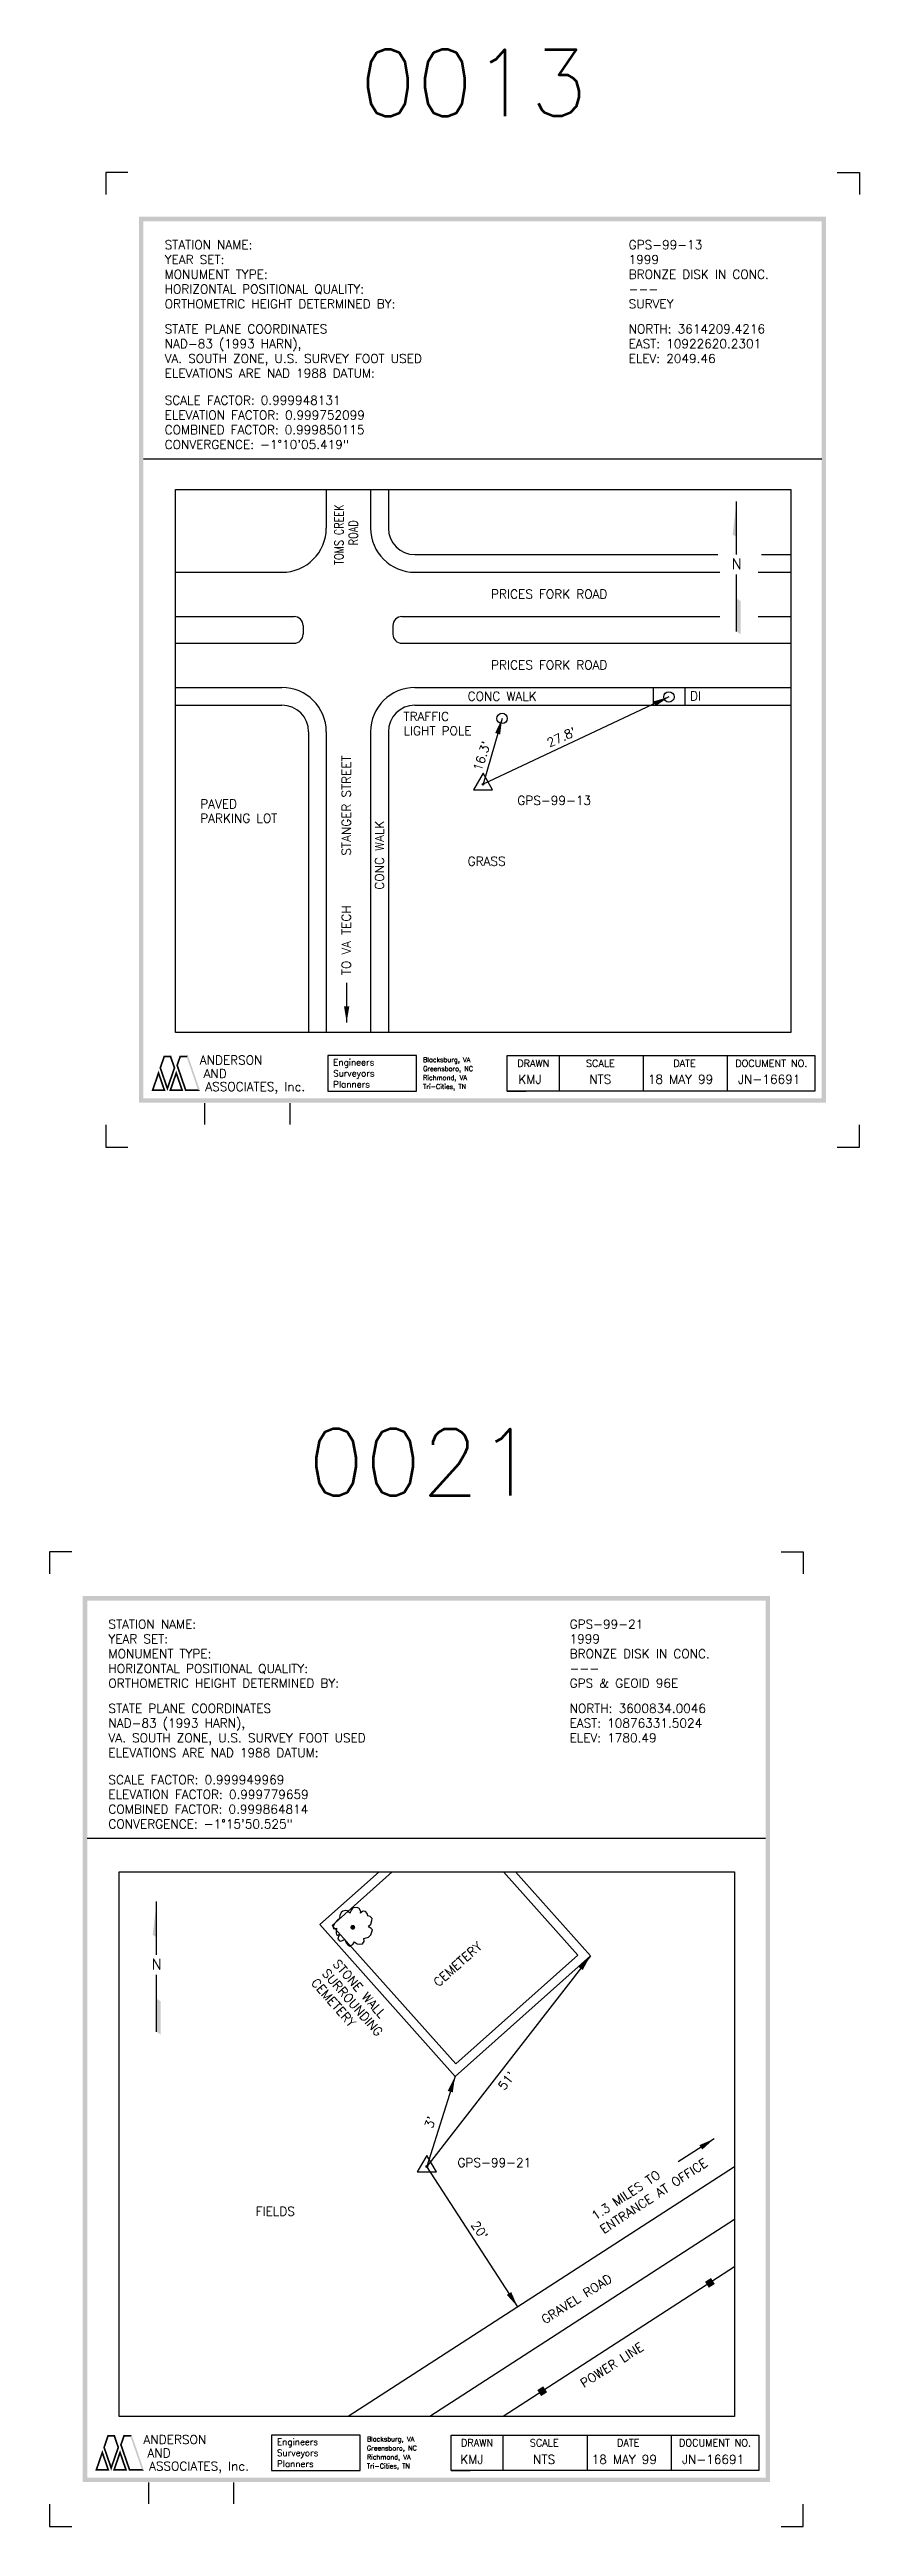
# Model space of a CAD drawing. Extents: x 8 to 108, y -27 to 17.
# Drawn here: x 60.02 to 69.15, y -26.92 to 1.04 of the extents above; entities that cross this region are included whole.
import ezdxf
from ezdxf.enums import TextEntityAlignment as Align

# ---------------------------------------------------------------- set-up
doc = ezdxf.new("R2010")
doc.units = 0
doc.header["$LTSCALE"] = 0.5
doc.header["$MEASUREMENT"] = 0
doc.linetypes.add('CENTER2', pattern=[1.125, 0.75, -0.125, 0.125, -0.125])
doc.layers.get('0').update_dxf_attribs({"linetype": 'CONTINUOUS'})
for name, color, linetype in [('DWGINFO', 7, 'CONTINUOUS'), ('MISC', 7, 'CONTINUOUS'), ('MON', 6, 'CONTINUOUS'), ('N-ARROW', 7, 'CONTINUOUS'), ('ROAD', 1, 'CONTINUOUS'), ('SHT1', 1, 'CONTINUOUS'), ('SHT7', 7, 'CONTINUOUS'), ('SHTTRIM', 7, 'CONTINUOUS'), ('TXT1', 1, 'CONTINUOUS'), ('TXT2', 2, 'CONTINUOUS'), ('TXT7', 7, 'CONTINUOUS'), ('UTIL', 7, 'CONTINUOUS')]:
    doc.layers.add(name, color=color, linetype=linetype)
doc.styles.add('SHT', font='romans.shx')
doc.styles.get("Standard").update_dxf_attribs({"font": 'ROMANS'})
doc.dimstyles.get("Standard").update_dxf_attribs({"dimtxt": 0.18, "dimasz": 0.18, "dimexe": 0.18, "dimexo": 0.0625, "dimgap": 0.09, "dimtad": 0, "dimtih": 1, "dimtoh": 1, "dimdec": 4, "dimzin": 0, "dimtxsty": 'STANDARD', "dimcen": 0.09, "dimazin": 3, "dimtfac": 1, "dimtdec": 4, "dimtofl": 0, "dimtmove": 0, "dimatfit": 3, "dimtolj": 1, "dimtzin": 0})

msp = doc.modelspace()

# ---------------------------------------------------------------- texts
at = {"layer": 'MISC', "linetype": 'CONTINUOUS'}
for s, p in [('DI', (67.243, -6.309)), ('TRAFFIC', (64.011, -6.541)), ('LIGHT POLE', (64.011, -6.703))]:
    msp.add_text(s, height=0.1, dxfattribs=at).set_placement(p)
at = {"layer": 'MON', "linetype": 'CONTINUOUS'}
for s, rotation, p in [("27.8'", 24.371, (65.657, -6.84)), ("16.3'", 71.822, (64.889, -7.117)), ("51'", 52.0082, (65.148, -22.005)), ("3'", 72.5053, (64.34, -22.433)), ("20'", 304.1332, (64.767, -23.515))]:
    msp.add_text(s, height=0.1, rotation=rotation, dxfattribs=at).set_placement(p)
at = {"layer": 'MON'}
for s, p in [('GPS-99-13', (65.295, -7.488)), ('GPS-99-21', (64.62, -22.863))]:
    msp.add_text(s, height=0.1, dxfattribs=at).set_placement(p)
at = {"layer": 'SHT1', "style": 'SHT'}
for s, p in [('ANDERSON', (61.713, -10.419)), (' AND', (61.688, -10.571)), ('  ASSOCIATES, Inc.', (61.638, -10.719)), ('ANDERSON', (61.079, -25.988)), (' AND', (61.054, -26.139)), ('  ASSOCIATES, Inc.', (61.004, -26.288))]:
    msp.add_text(s, height=0.1, dxfattribs=at).set_placement(p)
at = {"layer": 'SHT7', "color": 7, "style": 'SHT'}
for s, p in [('Blacksburg, VA', (64.232, -10.392)), ('Greensboro, NC', (64.232, -10.493)), ('Richmond, VA', (64.232, -10.594)), ('Tri-Cities, TN', (64.232, -10.695)), ('Blacksburg, VA', (63.598, -25.96)), ('Tri-Cities, TN', (63.598, -26.264)), ('Greensboro, NC', (63.598, -26.062)), ('Richmond, VA', (63.598, -26.163))]:
    msp.add_text(s, height=0.05369, dxfattribs=at).set_placement(p)
at = {"layer": 'SHT7', "style": 'SHT'}
for s, p in [('Surveyors', (63.218, -10.555)), ('Engineers', (63.218, -10.431)), ('Planners', (63.218, -10.679)), ('Engineers', (62.584, -26)), ('Surveyors', (62.584, -26.124)), ('Planners', (62.584, -26.248))]:
    msp.add_text(s, height=0.072, dxfattribs=at).set_placement(p)
for s, p in [('DRAWN', (65.475, -10.446)), ('SCALE', (66.232, -10.446)), ('DATE', (67.18, -10.446)), ('DOCUMENT NO.', (68.159, -10.446)), ('DRAWN', (64.841, -26.015)), ('SCALE', (65.598, -26.015)), ('DATE', (66.546, -26.015)), ('DOCUMENT NO.', (67.525, -26.015))]:
    msp.add_text(s, height=0.08, dxfattribs=at).set_placement(p, align=Align.CENTER)
at = {"layer": 'TXT1'}
for s, p in [('STATION NAME:', (61.317, -1.217)), ('GPS-99-13', (66.55, -1.217)), ('YEAR SET:', (61.317, -1.384)), ('1999', (66.55, -1.384)), ('MONUMENT TYPE:', (61.317, -1.551)), ('HORIZONTAL POSITIONAL QUALITY:', (61.317, -1.717)), ('BRONZE DISK IN CONC.', (66.55, -1.551)), ('---', (66.55, -1.717)), ('ORTHOMETRIC HEIGHT DETERMINED BY:', (61.317, -1.884)), ('SURVEY', (66.55, -1.884)), ('STATE PLANE COORDINATES', (61.317, -2.167)), ('NAD-83 (1993 HARN), ', (61.317, -2.334)), ('NORTH: 3614209.4216', (66.55, -2.167)), ('EAST: 10922620.2301', (66.55, -2.334)), ('VA. SOUTH ZONE, U.S. SURVEY FOOT USED', (61.317, -2.501)), ('ELEV: 2049.46', (66.55, -2.501)), ('ELEVATIONS ARE NAD 1988 DATUM:', (61.317, -2.667)), ('SCALE FACTOR: 0.999948131', (61.317, -2.972)), ('ELEVATION FACTOR: 0.999752099', (61.317, -3.139)), ('COMBINED FACTOR: 0.999850115', (61.317, -3.305)), ('CONVERGENCE: -1%%d10\'05.419"', (61.317, -3.472)), ('KMJ', (65.307, -10.636)), ('NTS', (66.106, -10.636)), ('18 MAY 99', (66.767, -10.636)), ('JN-16691', (67.784, -10.636)), ('STATION NAME:', (60.683, -16.786)), ('GPS-99-21', (65.884, -16.786)), ('YEAR SET:', (60.683, -16.952)), ('MONUMENT TYPE:', (60.683, -17.119)), ('BRONZE DISK IN CONC.', (65.884, -17.119)), ('1999', (65.884, -16.952)), ('HORIZONTAL POSITIONAL QUALITY:', (60.683, -17.286)), ('---', (65.884, -17.286)), ('ORTHOMETRIC HEIGHT DETERMINED BY:', (60.683, -17.452)), ('GPS & GEOID 96E', (65.884, -17.452)), ('STATE PLANE COORDINATES', (60.683, -17.736)), ('NAD-83 (1993 HARN), ', (60.683, -17.902)), ('NORTH: 3600834.0046', (65.884, -17.736)), ('EAST: 10876331.5024', (65.884, -17.902)), ('VA. SOUTH ZONE, U.S. SURVEY FOOT USED', (60.683, -18.069)), ('ELEVATIONS ARE NAD 1988 DATUM:', (60.683, -18.236)), ('ELEV: 1780.49', (65.884, -18.069)), ('SCALE FACTOR: 0.999949969', (60.683, -18.541)), ('ELEVATION FACTOR: 0.999779659', (60.683, -18.707)), ('COMBINED FACTOR: 0.999864814', (60.683, -18.874)), ('CONVERGENCE: -1%%d15\'50.525"', (60.683, -19.041)), ('KMJ', (64.651, -26.212)), ('NTS', (65.473, -26.212)), ('18 MAY 99', (66.133, -26.212)), ('JN-16691', (67.151, -26.212))]:
    msp.add_text(s, height=0.1, dxfattribs=at).set_placement(p)
at = {"layer": 'TXT1', "linetype": 'CONTINUOUS'}
for s, rotation, p in [('TO VA TECH', 90, (63.416, -9.411)), ('1.3 MILES TO', 33.3627, (66.174, -23.467)), ('ENTRANCE AT OFFICE', 33.3627, (66.271, -23.62)), ('GRAVEL ROAD', 32.5167, (65.607, -24.638))]:
    msp.add_text(s, height=0.1, rotation=rotation, dxfattribs=at).set_placement(p)
at = {"layer": 'TXT2'}
for s, p in [('0013', (63.514, 0.286)), ('0021', (62.93, -15.282))]:
    msp.add_text(s, height=0.75, dxfattribs=at).set_placement(p)
at = {"layer": 'TXT2', "linetype": 'CONTINUOUS', "width": 0.8}
for s, p in [('TOMS CREEK', (63.333, -4.781)), ('ROAD', (63.495, -4.559))]:
    msp.add_text(s, height=0.1, rotation=90, dxfattribs=at).set_placement(p)
at = {"layer": 'TXT2', "linetype": 'CONTINUOUS'}
for p in [(64.999, -5.159), (64.999, -5.96)]:
    msp.add_text('PRICES FORK ROAD', height=0.1, dxfattribs=at).set_placement(p)
msp.add_text('STANGER STREET', height=0.1, rotation=90, dxfattribs=at).set_placement((63.416, -8.062))
at = {"layer": 'TXT7', "linetype": 'CONTINUOUS'}
for s, p in [('CONC WALK', (64.734, -6.313)), ('PAVED', (61.718, -7.528)), ('PARKING LOT', (61.718, -7.69)), ('GRASS', (64.734, -8.175))]:
    msp.add_text(s, height=0.1, dxfattribs=at).set_placement(p)
for s, rotation, p in [('CONC WALK', 90, (63.79, -8.447)), ('CEMETERY', 41.7062, (64.404, -20.834)), ('SURROUNDING', 311.1661, (63.085, -20.68)), ('STONE WALL', 311.1661, (63.207, -20.574)), ('CEMETERY', 311.1661, (62.963, -20.787)), ('FIELDS', 359.9729, (62.344, -23.412)), ('POWER LINE', 32.5167, (66.047, -25.356))]:
    msp.add_text(s, height=0.1, rotation=rotation, dxfattribs=at).set_placement(p)

# ---------------------------------------------------------------- blocks, each defined once
blk = doc.blocks.new('DWGINFO')
for p, q in [((2.602, 1.704), (2.602, 2.004)), ((3.802, 1.704), (3.802, 2.004))]:
    blk.add_line(p, q)
at = {"flags": 2}
blk.add_attdef('DWGNAME', text='', height=0.1, dxfattribs=at).set_placement((2.502, 1.804), align=Align.RIGHT)
blk.add_attdef('DWGEDITDATE', text='', height=0.1, dxfattribs=at).set_placement((3.202, 1.804), align=Align.CENTER)
blk.add_attdef('DWGBY', (3.902, 1.804), '', height=0.1, dxfattribs=at)
blk = doc.blocks.new('NEWLOGOSOLID', base_point=(1, 1))
for points in [[(1, 1), (1.066356, 1.0475), (1.2, 1.580842), (1.2, 1.435632)], [(1.2, 1.580842), (1.2, 1.435632), (1.4, 1), (1.333644, 1.0475)], [(1.225, 1.653447), (1.275, 1.653447), (1.344328, 2), (1.377972, 1.9525)], [(1.45, 1), (1.45, 1.145211), (1.225, 1.653447), (1.275, 1.653447)], [(1.344328, 2), (1.377972, 1.9525), (1.555672, 2), (1.522028, 1.9525)], [(1.675, 1.653447), (1.625, 1.653447), (1.45, 1), (1.45, 1.145211)], [(1.5, 1), (1.566356, 1.0475), (1.7, 1.580842), (1.7, 1.435632)], [(1.555672, 2), (1.522028, 1.9525), (1.675, 1.653447), (1.625, 1.653447)], [(1.7, 1.726053), (1.75, 1.726053), (1.794328, 2), (1.827972, 1.9525)], [(1.95, 1), (1.983644, 1.0475), (1.7, 1.726053), (1.75, 1.726053)], [(1.7, 1.580842), (1.7, 1.435632), (1.9, 1), (1.833644, 1.0475)], [(1.794328, 2), (1.827972, 1.9525), (2.030672, 2), (1.997028, 1.9525)], [(2.030672, 2), (1.997028, 1.9525), (2.375, 1), (2.308644, 1.0475)], [(1.4, 1), (1.333644, 1.0475), (1, 1), (1.066356, 1.0475)], [(1.9, 1), (1.833644, 1.0475), (1.5, 1), (1.566356, 1.0475)], [(2.375, 1), (2.308644, 1.0475), (1.95, 1), (1.983644, 1.0475)]]:
    blk.add_solid(points)
blk = doc.blocks.new('SP-HORIZ')
blk.add_lwpolyline([(0, 0.062), (-0.054, -0.031), (0.054, -0.031)], close=True)
at = {"const_width": 0.005}
blk.add_lwpolyline([(-0.002, 0, 1), (0.002, 0, 1)], format="xyb", close=True, dxfattribs=at)
blk.add_circle((0, 0), 0.005)
blk = doc.blocks.new('N-ARROW')
for p, q in [((0, 0.14), (0, 0.94)), ((0, -1.02), (0, -0.16))]:
    blk.add_line(p, q)
for points in [[(0, 0.4), (-0.06, 0.44), (0, 0.94)], [(0, -1.02), (0.06, -1.06), (0, -0.52), (0.06, -0.56)]]:
    blk.add_solid(points)
blk.add_text('N', height=0.16).set_placement((0, 0), align=Align.MIDDLE)

# ---------------------------------------------------------------- linework, layer by layer
at = {"color": 4}
msp.add_lwpolyline([(63.563, -20.282), (63.616, -20.267), (63.644, -20.242), (63.661, -20.187), (63.645, -20.169), (63.623, -20.157), (63.618, -20.145), (63.643, -20.123), (63.655, -20.08), (63.656, -20.056), (63.636, -20.034), (63.608, -20.027), (63.608, -20.027), (63.601, -20.001), (63.582, -19.979), (63.557, -19.976), (63.538, -19.986), (63.525, -19.997), (63.53, -19.977), (63.512, -19.945), (63.487, -19.935), (63.44, -19.938), (63.425, -19.959), (63.408, -19.99), (63.409, -19.997), (63.375, -19.972), (63.354, -19.967), (63.327, -19.974), (63.309, -19.991), (63.292, -20.022), (63.291, -20.047), (63.302, -20.053), (63.299, -20.055), (63.267, -20.076), (63.237, -20.111), (63.214, -20.155), (63.223, -20.171), (63.237, -20.174), (63.257, -20.165), (63.254, -20.167), (63.251, -20.202), (63.253, -20.223), (63.255, -20.238), (63.266, -20.244), (63.279, -20.24), (63.293, -20.236), (63.273, -20.27), (63.271, -20.287), (63.291, -20.309), (63.302, -20.315), (63.322, -20.306), (63.344, -20.294), (63.351, -20.295), (63.363, -20.333), (63.385, -20.353), (63.404, -20.368), (63.418, -20.364), (63.44, -20.352), (63.452, -20.333), (63.457, -20.321), (63.457, -20.321), (63.465, -20.329), (63.487, -20.342), (63.519, -20.346), (63.549, -20.342), (63.567, -20.318), (63.566, -20.311)], close=True, dxfattribs=at)
at = {"color": 4, "const_width": 0.027}
msp.add_lwpolyline([(63.449, -20.147, 1), (63.429, -20.165, 1)], format="xyb", close=True, dxfattribs=at)
for points in [[(67.455, -24.225), (67.412, -24.158), (67.522, -24.182), (67.479, -24.115)], [(65.564, -25.448), (65.52, -25.38), (65.631, -25.404), (65.587, -25.337)]]:
    msp.add_solid(points)
at = {"layer": 'MISC', "linetype": 'CONTINUOUS'}
for p, q in [((63.84, -3.931), (63.84, -4.364)), ((64.14, -4.664), (67.555, -4.664)), ((68.05, -4.664), (68.379, -4.664)), ((61.438, -6.364), (62.64, -6.364)), ((64.14, -6.364), (68.379, -6.364)), ((66.825, -6.164), (66.825, -6.364)), ((67.183, -6.164), (67.183, -6.364)), ((62.94, -6.664), (62.94, -10.059)), ((63.84, -6.664), (63.84, -10.059)), ((63.735, -19.532), (63.066, -20.127)), ((63.885, -19.532), (63.208, -20.135))]:
    msp.add_line(p, q, dxfattribs=at)
for points in [[(65.274, -19.532), (66.119, -20.479), (64.592, -21.84), (63.066, -20.127)], [(65.14, -19.532), (65.977, -20.471), (64.601, -21.698), (63.208, -20.135)]]:
    msp.add_lwpolyline(points, dxfattribs=at)
for centre in [(67.005, -6.271), (65.123, -6.513)]:
    msp.add_circle(centre, 0.0589, dxfattribs=at)
for centre, start, end in [((64.14, -4.364), 180, 270), ((62.64, -6.664), 0, 90), ((64.14, -6.664), 90, 180)]:
    msp.add_arc(centre, 0.3, start, end, dxfattribs=at)
at = {"layer": 'ROAD', "linetype": 'CONTINUOUS'}
for p, q in [((63.14, -3.931), (63.14, -4.364)), ((63.64, -3.931), (63.64, -4.364)), ((61.438, -4.864), (62.64, -4.864)), ((64.14, -4.864), (67.579, -4.864)), ((68.01, -4.864), (68.379, -4.864)), ((61.438, -5.364), (62.778, -5.364)), ((62.878, -5.464), (62.878, -5.564)), ((63.892, -5.464), (63.892, -5.564)), ((63.992, -5.364), (67.579, -5.364)), ((68.01, -5.364), (68.379, -5.364)), ((61.438, -5.664), (62.778, -5.664)), ((63.992, -5.664), (68.379, -5.664)), ((61.438, -6.164), (62.64, -6.164)), ((64.14, -6.164), (68.379, -6.164)), ((63.14, -6.664), (63.14, -10.059)), ((63.64, -6.664), (63.64, -10.059)), ((67.745, -22.861), (63.386, -25.677)), ((67.745, -23.456), (64.308, -25.677))]:
    msp.add_line(p, q, dxfattribs=at)
for points in [[(61.438, -3.931), (68.379, -3.931), (68.379, -10.059), (61.438, -10.059)], [(60.804, -19.532), (67.745, -19.532), (67.745, -25.677), (60.804, -25.677)]]:
    msp.add_lwpolyline(points, close=True, dxfattribs=at)
for centre, radius, start, end in [((62.64, -4.364), 0.5, 270, 0), ((64.14, -4.364), 0.5, 180, 270), ((62.778, -5.464), 0.1, 0, 90), ((62.778, -5.564), 0.1, 270, 0), ((63.992, -5.464), 0.1, 90, 180), ((63.992, -5.564), 0.1, 180, 270), ((62.64, -6.664), 0.5, 0, 90), ((64.14, -6.664), 0.5, 90, 180)]:
    msp.add_arc(centre, radius, start, end, dxfattribs=at)
at = {"layer": 'SHT1'}
for p, q in [((65.769, -10.719), (65.769, -10.319)), ((66.718, -10.719), (66.718, -10.319)), ((67.666, -10.719), (67.666, -10.319)), ((65.135, -26.288), (65.135, -25.888)), ((66.085, -26.288), (66.085, -25.888)), ((67.032, -26.288), (67.032, -25.888))]:
    msp.add_line(p, q, dxfattribs=at)
for points in [[(63.158, -10.719), (64.158, -10.719), (64.158, -10.319), (63.158, -10.319), (63.158, -10.719)], [(65.182, -10.319), (65.182, -10.319), (65.352, -10.319)], [(65.182, -10.719), (65.395, -10.719)], [(62.524, -26.288), (63.524, -26.288), (63.524, -25.888), (62.524, -25.888), (62.524, -26.288)], [(64.548, -25.888), (64.548, -25.888), (64.719, -25.888)], [(64.548, -26.288), (64.761, -26.288)]]:
    msp.add_lwpolyline(points, dxfattribs=at)
for points in [[(65.182, -10.319), (68.651, -10.319), (68.651, -10.719), (65.182, -10.719)], [(64.548, -25.888), (68.017, -25.888), (68.017, -26.288), (64.548, -26.288)]]:
    msp.add_lwpolyline(points, close=True, dxfattribs=at)
for points in [[(61.028, -0.851), (68.778, -0.851), (61.028, -0.901), (68.778, -0.901)], [(61.028, -0.901), (61.078, -0.901), (61.028, -10.801), (61.078, -10.801)], [(68.728, -0.901), (68.778, -0.901), (68.728, -10.801), (68.778, -10.801)], [(61.028, -10.801), (68.778, -10.801), (61.028, -10.851), (68.778, -10.851)], [(60.394, -16.419), (68.144, -16.419), (60.394, -16.469), (68.144, -16.469)], [(60.394, -16.469), (60.444, -16.469), (60.394, -26.369), (60.444, -26.369)], [(68.094, -16.469), (68.144, -16.469), (68.094, -26.369), (68.144, -26.369)], [(60.394, -26.369), (68.144, -26.369), (60.394, -26.419), (68.144, -26.419)]]:
    msp.add_solid(points, dxfattribs=at)
at = {"layer": 'SHTTRIM'}
for p, q in [((60.653, -0.351), (60.653, -0.601)), ((60.903, -0.351), (60.653, -0.351)), ((68.903, -0.351), (69.153, -0.351)), ((69.153, -0.351), (69.153, -0.601)), ((60.019, -15.919), (60.019, -16.169)), ((60.269, -15.919), (60.019, -15.919)), ((68.269, -15.919), (68.519, -15.919)), ((68.519, -15.919), (68.519, -16.169))]:
    msp.add_line(p, q, dxfattribs=at)
for points in [[(60.653, -11.101), (60.653, -11.351), (60.903, -11.351)], [(68.903, -11.351), (69.153, -11.351), (69.153, -11.101)], [(60.019, -26.669), (60.019, -26.919), (60.269, -26.919)], [(68.269, -26.919), (68.519, -26.919), (68.519, -26.669)]]:
    msp.add_lwpolyline(points, dxfattribs=at)
at = {"layer": 'TXT1'}
for p, q in [((61.078, -3.583), (68.728, -3.583)), ((60.444, -19.151), (68.094, -19.151))]:
    msp.add_line(p, q, dxfattribs=at)
at = {"layer": 'UTIL', "linetype": 'CONTINUOUS'}
msp.add_line((67.745, -23.99), (65.135, -25.677), dxfattribs=at)

# ---------------------------------------------------------------- block references
at = {"layer": 'DWGINFO', "xscale": 0.8, "yscale": 0.8, "zscale": 0.8}
for p in [(59.69, -12.459), (59.056, -28.028)]:
    msp.add_blockref('DWGINFO', p, dxfattribs=at)
at = {"layer": 'MON', "linetype": 'CONTINUOUS', "xscale": 2, "yscale": 2, "zscale": 2}
msp.add_blockref('SP-HORIZ', (64.908, -7.256), dxfattribs=at)
at = {"layer": 'MON', "linetype": 'CONTINUOUS', "xscale": 2, "yscale": 2, "zscale": 2, "rotation": 359.7061694830367}
msp.add_blockref('SP-HORIZ', (64.275, -22.856), dxfattribs=at)
at = {"layer": 'N-ARROW', "linetype": 'CENTER2', "xscale": 0.75, "yscale": 0.75, "zscale": 0.75}
for p in [(67.768, -4.768), (61.227, -20.572)]:
    msp.add_blockref('N-ARROW', p, dxfattribs=at)
at = {"layer": 'SHT1', "xscale": 0.4, "yscale": 0.4, "zscale": 0.4}
for p in [(61.168, -10.719), (60.534, -26.288)]:
    msp.add_blockref('NEWLOGOSOLID', p, dxfattribs=at)

msp.set_redraw_order([(e.dxf.handle, doc.entitydb.next_handle()) for e in msp.query("TEXT MTEXT ATTDEF DIMENSION ARC_DIMENSION")])  # texts and dimensions are drawn at this point

# ---------------------------------------------------------------- leaders
at = {"layer": 'MON', "linetype": 'CONTINUOUS'}
for points in [[(67.005, -6.271), (64.908, -7.256)], [(65.123, -6.513), (64.908, -7.256)], [(66.119, -20.479), (64.275, -22.856)], [(64.592, -21.84), (64.275, -22.856)], [(65.299, -24.441), (64.275, -22.856)]]:
    msp.add_leader(points, dimstyle='STANDARD', dxfattribs=at)
at = {"layer": 'TXT1', "linetype": 'CONTINUOUS'}
for points in [[(63.37, -9.944), (63.37, -9.498)], [(67.516, -22.543), (67.11, -22.804)]]:
    msp.add_leader(points, dimstyle='STANDARD', dxfattribs=at)

doc.saveas('drawing.dxf')
